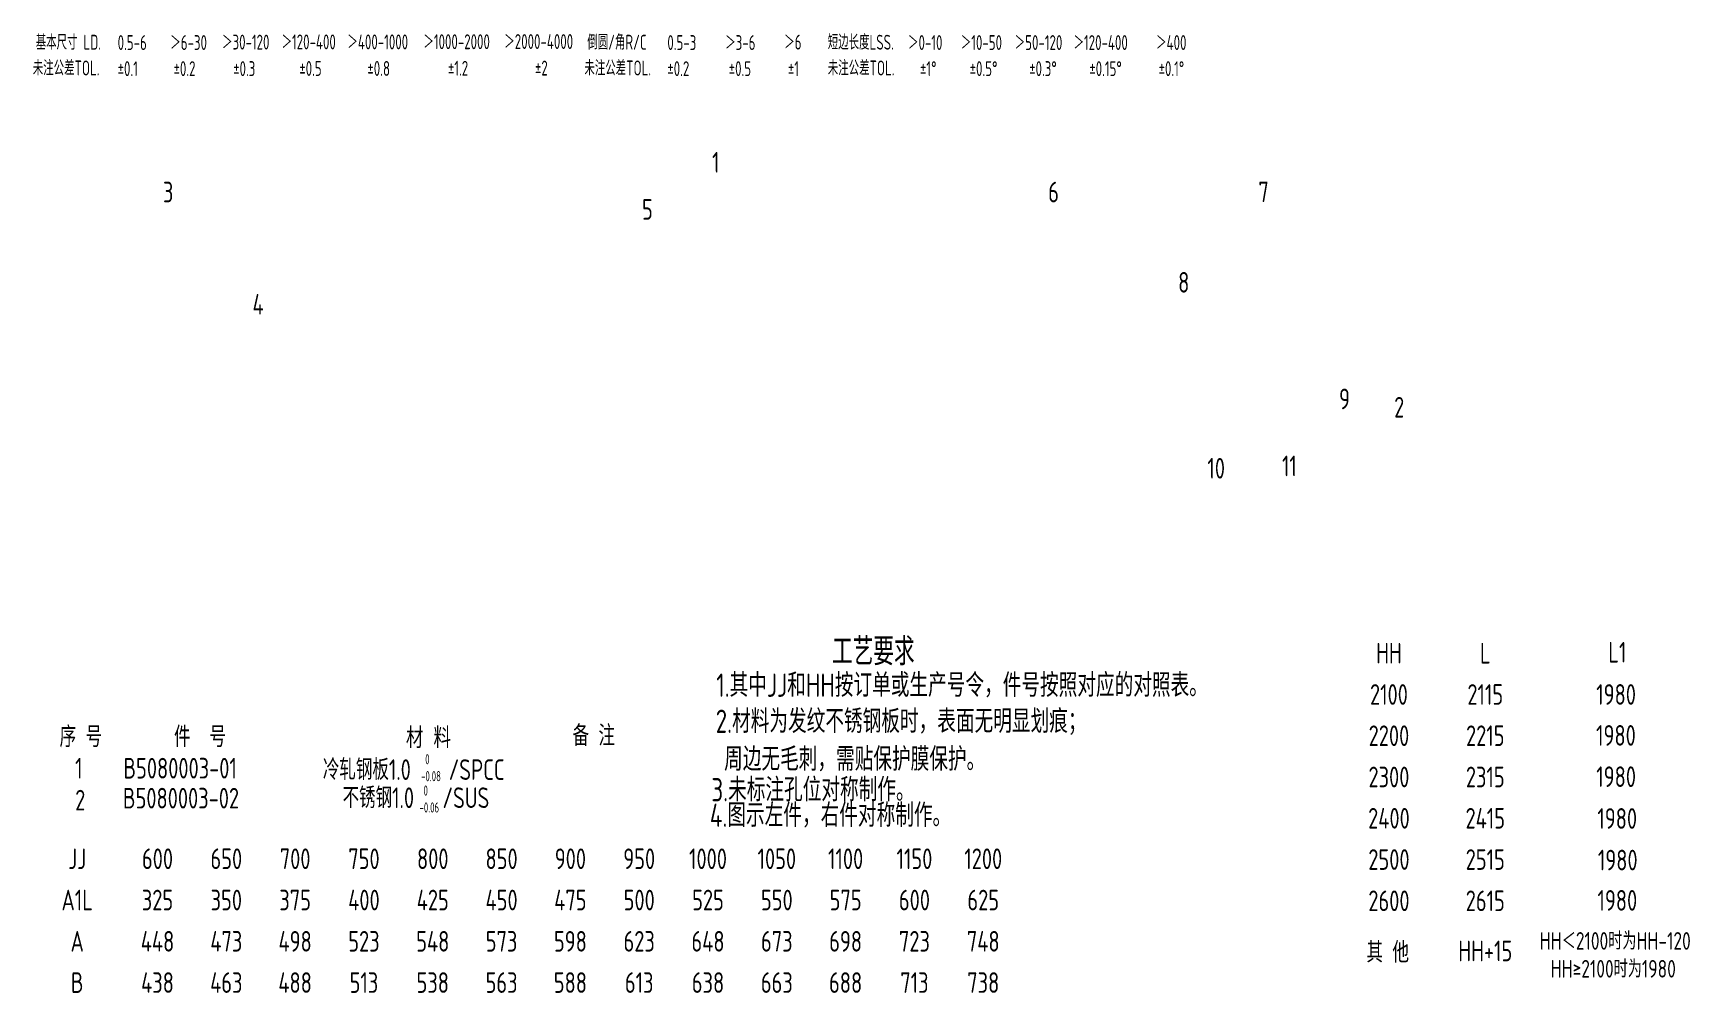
# Model space of a CAD drawing. Header units: inches. Extents: x 14216 to 120088, y -29410 to 23559.
# Drawn here: x 80216.1 to 80577.3, y 13739.7 to 13949 of the extents above; entities that cross this region are included whole.
import ezdxf
from ezdxf.enums import TextEntityAlignment as Align

# ---------------------------------------------------------------- set-up
doc = ezdxf.new("R2010")
doc.units = ezdxf.units.IN
doc.header["$LTSCALE"] = 0.3
doc.header["$MEASUREMENT"] = 0
for name, color, linetype in [('2', 2, 'Continuous'), ('2细实线', 2, 'Continuous'), ('6', 3, 'Continuous'), ('7', 4, 'Continuous')]:
    doc.layers.add(name, color=color, linetype=linetype)
doc.styles.add('HZ', font='isocp2.shx', dxfattribs={"width": 0.7, "bigfont": 'hztxt.shx'})

msp = doc.modelspace()

# ---------------------------------------------------------------- texts
at = {"layer": '2', "style": 'HZ', "width": 0.8}
for s, p in [('HH', (80511.686, 13813.743)), ('L', (80532.686, 13813.743)), ('L1', (80561.468, 13813.951)), ('2100', (80511.686, 13804.743)), ('2115', (80532.686, 13804.743)), ('2200', (80511.686, 13795.743)), ('2215', (80532.686, 13795.743)), ('2300', (80511.686, 13786.743)), ('2315', (80532.686, 13786.743)), ('2400', (80511.686, 13777.743)), ('2415', (80532.686, 13777.743)), ('2500', (80511.686, 13768.743)), ('2515', (80532.686, 13768.743)), ('2600', (80511.686, 13759.743)), ('2615', (80532.686, 13759.743)), ('其 他', (80511.425, 13748.515)), ('HH+15', (80532.686, 13748.802))]:
    msp.add_text(s, height=4.5, dxfattribs=at).set_placement(p, align=Align.MIDDLE_CENTER)
at = {"layer": '2', "style": 'HZ'}
for s, height, width, p in [('1980', 4.5, 0.8, (80556.871, 13802.496)), ('材 料', 4.5001, 0.85, (80297.397, 13793.036)), ('1980', 4.5, 0.8, (80556.838, 13793.569)), ('1980', 4.5, 0.8, (80556.881, 13784.56)), ('1980', 4.5, 0.8, (80557.118, 13775.447)), ('1980', 4.5, 0.8, (80557.23, 13766.375)), ('1980', 4.5, 0.8, (80557.147, 13757.586)), ('HH＜2100时为HH-120', 3.8475, 0.8, (80544.565, 13749.073)), ('HH≥2100时为1980', 3.8475, 0.8, (80546.944, 13742.992))]:
    msp.add_text(s, height=height, dxfattribs=dict(at, width=width)).set_placement(p)
at = {"layer": '2', "char_height": 2.2143, "attachment_point": 1, "style": 'HZ'}
for s, insert in [(' 0\\P-0.08', (80300.715, 13791.721)), (' 0\\P-0.06', (80300.363, 13784.894))]:
    msp.add_mtext(s, dxfattribs=dict(at, insert=insert))
at = {"layer": '2细实线', "color": 6, "style": 'HZ', "width": 0.8}
for s, height, p in [('1', 4.5, (80364.136, 13918.548)), ('3', 4.5, (80244.442, 13912.058)), ('6', 4.5, (80437.405, 13912.065)), ('7', 4.5, (80483.227, 13912.112)), ('5', 4.5, (80348.865, 13908.274)), ('8', 4.5, (80465.734, 13892.378)), ('4', 4.5, (80263.966, 13887.589)), ('9', 4.5, (80500.813, 13866.942)), ('2', 4.5, (80512.813, 13865.139)), ('10', 4.5, (80472.111, 13851.831)), ('11', 4.5, (80488.368, 13852.328)), ('1.其中JJ和HH按订单或生产号令，件号按照对应的对照表。', 5.08252, (80365.052, 13804.224)), ('2.材料为发纹不锈钢板时，表面无明显划痕；', 5.08252, (80364.928, 13796.36)), ('周边无毛刺，需贴保护膜保护。', 5.08252, (80366.764, 13788.101)), ('3.未标注孔位对称制作。', 5.08252, (80363.989, 13781.426))]:
    msp.add_text(s, height=height, dxfattribs=at).set_placement(p)
at = {"layer": '2细实线', "style": 'HZ', "width": 0.8}
for s, p in [('序 号', (80221.913, 13793.255)), ('件  号', (80246.854, 13793.255)), ('备 注', (80333.724, 13793.519)), ('1', (80225.291, 13786.411)), ('B5080003-01', (80235.821, 13786.411)), ('冷轧钢板1.0    /SPCC', (80279.291, 13786.103)), ('不锈钢1.0   /SUS', (80283.591, 13779.97)), ('2 ', (80225.302, 13779.448)), ('B5080003-02', (80235.714, 13779.873))]:
    msp.add_text(s, height=4.5, dxfattribs=at).set_placement(p)
at = {"layer": '2细实线', "color": 6, "style": 'HZ', "width": 0.8}
msp.add_text('4.图示左件，右件对称制作。', height=5.08252, dxfattribs=at).set_placement((80363.653, 13774.341), align=Align.BOTTOM_LEFT)
at = {"layer": '2细实线', "style": 'HZ', "width": 0.8}
for s, p in [('JJ', (80225.753, 13768.909)), ('600', (80243.253, 13768.909)), ('650', (80258.253, 13768.909)), ('700', (80273.253, 13768.909)), ('750', (80288.253, 13768.909)), ('800', (80303.253, 13768.909)), ('850', (80318.253, 13768.909)), ('900', (80333.253, 13768.909)), ('950', (80348.253, 13768.909)), ('1000', (80363.253, 13768.909)), ('1050', (80378.253, 13768.909)), ('1100', (80393.253, 13768.909)), ('1150', (80408.253, 13768.909)), ('1200', (80423.253, 13768.909)), ('A1L', (80225.753, 13759.909)), ('325', (80243.253, 13759.909)), ('350', (80258.253, 13759.909)), ('375', (80273.253, 13759.909)), ('400', (80288.253, 13759.909)), ('425', (80303.253, 13759.909)), ('450', (80318.253, 13759.909)), ('475', (80333.253, 13759.909)), ('500', (80348.253, 13759.909)), ('525', (80363.253, 13759.909)), ('550', (80378.253, 13759.909)), ('575', (80393.253, 13759.909)), ('600', (80408.253, 13759.909)), ('625', (80423.253, 13759.909)), ('A', (80225.753, 13750.909)), ('448', (80243.253, 13750.909)), ('473', (80258.253, 13750.909)), ('498', (80273.253, 13750.909)), ('523', (80288.253, 13750.909)), ('548', (80303.253, 13750.909)), ('573', (80318.253, 13750.909)), ('598', (80333.253, 13750.909)), ('623', (80348.253, 13750.909)), ('648', (80363.253, 13750.909)), ('673', (80378.253, 13750.909)), ('698', (80393.253, 13750.909)), ('723', (80408.253, 13750.909)), ('748', (80423.253, 13750.909)), ('B', (80225.753, 13741.909)), ('438', (80243.253, 13741.909)), ('463', (80258.253, 13741.909)), ('488', (80273.253, 13741.909)), ('513', (80288.253, 13741.909)), ('538', (80303.253, 13741.909)), ('563', (80318.253, 13741.909)), ('588', (80333.253, 13741.909)), ('613', (80348.253, 13741.909)), ('638', (80363.253, 13741.909)), ('663', (80378.253, 13741.909)), ('688', (80393.253, 13741.909)), ('713', (80408.253, 13741.909)), ('738', (80423.253, 13741.909))]:
    msp.add_text(s, height=4.5, dxfattribs=at).set_placement(p, align=Align.MIDDLE_CENTER)
at = {"layer": '6', "style": 'HZ', "width": 0.7}
for s, p in [('基本尺寸 LD.', (80216.704, 13945.368)), ('0.5-6', (80234.557, 13945.29)), ('＞6-30', (80246.048, 13945.29)), ('＞30-120', (80257.331, 13945.39)), ('＞120-400', (80270.303, 13945.432)), ('＞400-1000', (80284.657, 13945.432)), ('＞1000-2000', (80301.221, 13945.473)), ('＞2000-4000', (80318.858, 13945.513)), ('倒圆/角R/C', (80336.942, 13945.368)), ('0.5-3', (80354.389, 13945.29)), ('＞3-6', (80367.007, 13945.29)), ('＞6', (80379.881, 13945.39)), ('短边长度LSS.', (80389.357, 13945.368)), ('＞0-10', (80406.865, 13945.29)), ('＞10-50', (80418.364, 13945.29)), ('＞50-120', (80430.119, 13945.29)), ('＞120-400', (80442.941, 13945.29)), ('＞400', (80460.939, 13945.29)), ('未注公差TOL.', (80216.064, 13939.746)), ('%%P0.1', (80234.557, 13939.602)), ('%%P0.2', (80246.744, 13939.602)), ('%%P0.3', (80259.744, 13939.602)), ('%%P0.5', (80274.163, 13939.644)), ('%%P0.8', (80289.005, 13939.644)), ('%%P1.2', (80306.56, 13939.685)), ('%%P2', (80325.534, 13939.726)), ('未注公差TOL.', (80336.302, 13939.746)), ('%%P0.2', (80354.389, 13939.602)), ('%%P0.5', (80367.769, 13939.602)), ('%%P1', (80380.665, 13939.602)), ('未注公差TOL.', (80389.362, 13939.746)), ('%%P1%%D', (80409.47, 13939.602)), ('%%P0.5%%D', (80420.29, 13939.602)), ('%%P0.3%%D', (80433.265, 13939.602)), ('%%P0.15%%D', (80446.369, 13939.602)), ('%%P0.1%%D', (80461.469, 13939.602))]:
    msp.add_text(s, height=3.25, dxfattribs=at).set_placement(p)
at = {"layer": '7', "color": 3, "style": 'HZ', "width": 0.75}
msp.add_text('工艺要求', height=6, dxfattribs=at).set_placement((80390.294, 13811.102))

doc.saveas('drawing.dxf')
